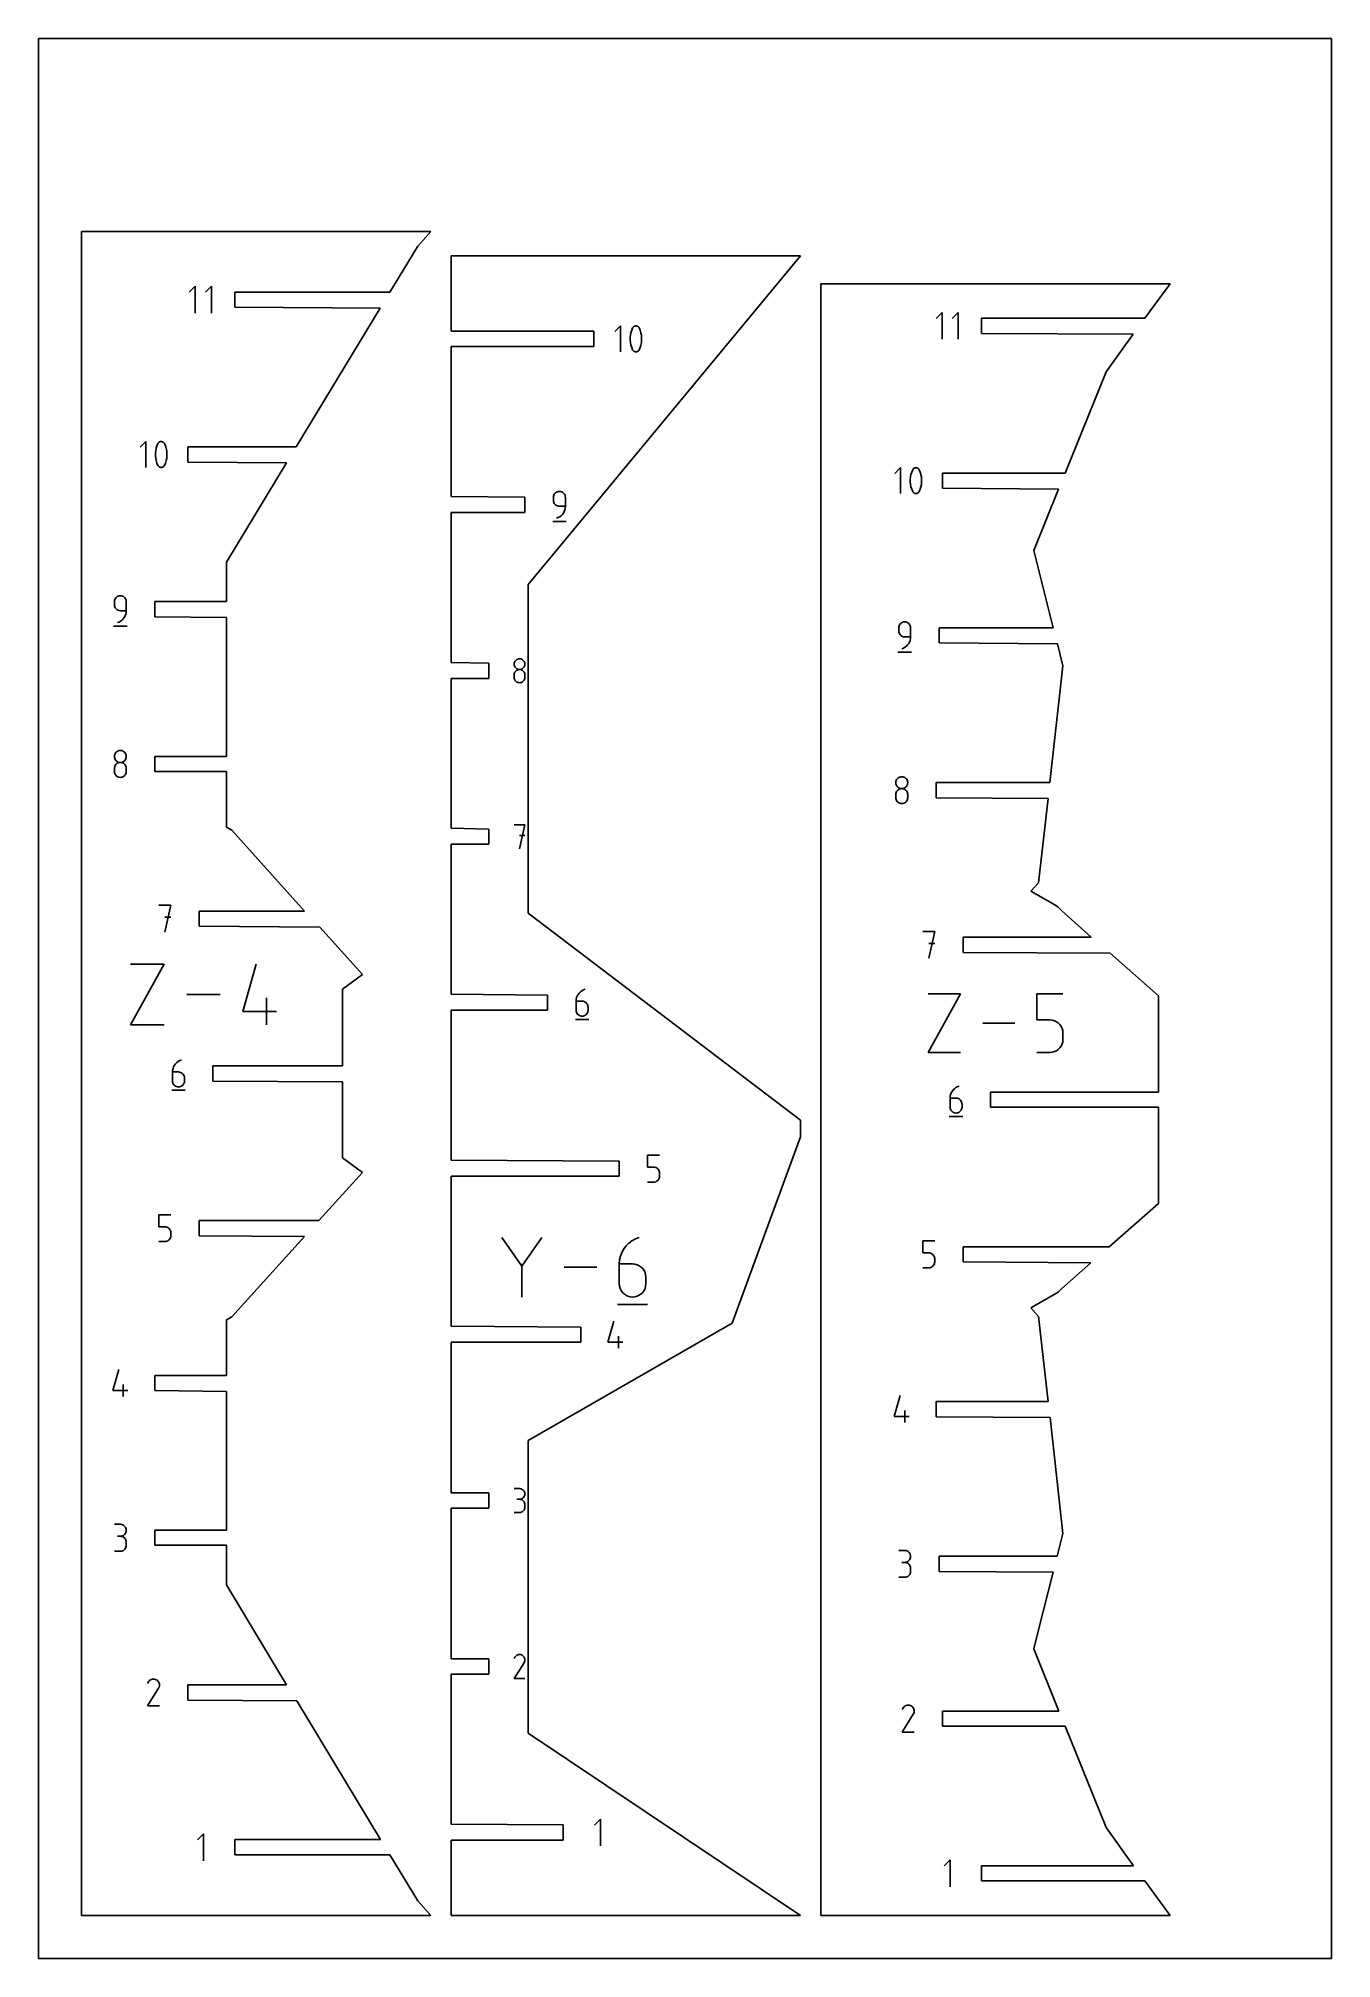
# Model space of a CAD drawing. Extents: x 0 to 200, y 0 to 297.
import ezdxf

# ---------------------------------------------------------------- set-up
doc = ezdxf.new("R2010")
doc.units = 0

msp = doc.modelspace()

# ---------------------------------------------------------------- linework, layer by layer
at = {"layer": 'annotation', "color": 1}
for p, q in [((24.265722, 258.601789), (23.3409, 257.676706)), ((24.265722, 254.441789), (24.265722, 258.601789)), ((26.750543, 258.601789), (25.825722, 257.676706)), ((26.750543, 254.441789), (26.750543, 258.601789)), ((90.02143, 252.467787), (89.131729, 251.577835)), ((90.02143, 248.465763), (90.02143, 252.467787)), ((92.180342, 252.4155), (92.096909, 252.369814)), ((92.270101, 252.446362), (92.180342, 252.4155)), ((92.364056, 252.461689), (92.270101, 252.446362)), ((92.460075, 252.460775), (92.364056, 252.461689)), ((92.556025, 252.44291), (92.460075, 252.460775)), ((92.649776, 252.407386), (92.556025, 252.44291)), ((92.685665, 252.388526), (92.649776, 252.407386)), ((92.649776, 252.407386), (92.649776, 252.407386)), ((92.720104, 252.366864), (92.685665, 252.388526)), ((139.764878, 254.55954), (138.840057, 253.634458)), ((139.764878, 250.39954), (139.764878, 254.55954)), ((142.249699, 254.55954), (141.324878, 253.634458)), ((142.249699, 250.39954), (142.249699, 254.55954)), ((91.560718, 251.040184), (91.522366, 250.656918)), ((91.522366, 250.656918), (91.522366, 250.272068)), ((91.522366, 250.272068), (91.560718, 249.888597)), ((91.637423, 251.418909), (91.560718, 251.040184)), ((91.560718, 249.888597), (91.637423, 249.509464)), ((91.75248, 251.790131), (91.637423, 251.418909)), ((91.637423, 249.509464), (91.75248, 249.137628)), ((91.90589, 252.150891), (91.75248, 251.790131)), ((91.957552, 252.236801), (91.90589, 252.150891)), ((91.90589, 252.150891), (91.90589, 252.150891)), ((92.021935, 252.310012), (91.957552, 252.236801)), ((92.096909, 252.369814), (92.021935, 252.310012)), ((92.752926, 252.34257), (92.720104, 252.366864)), ((92.783963, 252.315815), (92.752926, 252.34257)), ((92.813048, 252.286772), (92.783963, 252.315815)), ((92.840014, 252.255612), (92.813048, 252.286772)), ((92.864693, 252.222506), (92.840014, 252.255612)), ((92.886918, 252.187625), (92.864693, 252.222506)), ((92.906522, 252.151142), (92.886918, 252.187625)), ((93.060675, 251.789639), (92.906522, 252.151142)), ((92.906522, 252.151142), (92.906522, 252.151142)), ((93.17629, 251.417859), (93.060675, 251.789639)), ((93.060675, 249.137135), (93.17629, 249.508413)), ((93.253367, 251.038762), (93.17629, 251.417859)), ((93.17629, 249.508413), (93.253367, 249.887175)), ((93.291905, 250.65531), (93.253367, 251.038762)), ((93.253367, 249.887175), (93.291905, 250.27046)), ((93.291905, 250.27046), (93.291905, 250.65531)), ((91.75248, 249.137628), (91.90589, 248.77605)), ((91.90589, 248.77605), (91.90589, 248.77605)), ((91.90589, 248.77605), (91.925423, 248.739639)), ((91.925423, 248.739639), (91.947484, 248.704933)), ((91.947484, 248.704933), (91.97198, 248.672036)), ((91.97198, 248.672036), (91.998819, 248.641053)), ((91.998819, 248.641053), (92.027907, 248.612091)), ((92.027907, 248.612091), (92.059151, 248.585254)), ((92.059151, 248.585254), (92.09246, 248.560649)), ((92.09246, 248.560649), (92.127738, 248.538379)), ((92.127738, 248.538379), (92.164895, 248.518551)), ((92.164895, 248.518551), (92.164895, 248.518551)), ((92.164895, 248.518551), (92.257907, 248.483781)), ((92.257907, 248.483781), (92.353299, 248.466506)), ((92.353299, 248.466506), (92.448913, 248.466023)), ((92.448913, 248.466023), (92.542595, 248.481628)), ((92.542595, 248.481628), (92.632186, 248.512614)), ((92.632186, 248.512614), (92.715531, 248.558279)), ((92.715531, 248.558279), (92.790473, 248.617919)), ((92.790473, 248.617919), (92.854855, 248.690827)), ((92.854855, 248.690827), (92.906522, 248.776301)), ((92.906522, 248.776301), (93.060675, 249.137135)), ((92.906522, 248.776301), (92.906522, 248.776301)), ((16.60564, 234.592748), (15.715939, 233.702796)), ((16.60564, 230.590724), (16.60564, 234.592748)), ((18.948267, 234.58665), (18.854312, 234.571323)), ((19.044285, 234.585736), (18.948267, 234.58665)), ((19.140235, 234.567871), (19.044285, 234.585736)), ((18.144928, 233.165145), (18.106576, 232.781879)), ((18.106576, 232.781879), (18.106576, 232.397029)), ((18.106576, 232.397029), (18.144928, 232.013558)), ((18.221633, 233.54387), (18.144928, 233.165145)), ((18.144928, 232.013558), (18.221633, 231.634425)), ((18.336691, 233.915092), (18.221633, 233.54387)), ((18.221633, 231.634425), (18.336691, 231.262589)), ((18.4901, 234.275852), (18.336691, 233.915092)), ((18.541762, 234.361762), (18.4901, 234.275852)), ((18.4901, 234.275852), (18.4901, 234.275852)), ((18.606145, 234.434973), (18.541762, 234.361762)), ((18.681119, 234.494775), (18.606145, 234.434973)), ((18.764552, 234.540461), (18.681119, 234.494775)), ((18.854312, 234.571323), (18.764552, 234.540461)), ((19.233986, 234.532347), (19.140235, 234.567871)), ((19.269875, 234.513487), (19.233986, 234.532347)), ((19.233986, 234.532347), (19.233986, 234.532347)), ((19.304314, 234.491825), (19.269875, 234.513487)), ((19.337136, 234.467531), (19.304314, 234.491825)), ((19.368173, 234.440776), (19.337136, 234.467531)), ((19.397258, 234.411733), (19.368173, 234.440776)), ((19.424224, 234.380573), (19.397258, 234.411733)), ((19.448903, 234.347467), (19.424224, 234.380573)), ((19.471128, 234.312586), (19.448903, 234.347467)), ((19.490732, 234.276103), (19.471128, 234.312586)), ((19.644885, 233.9146), (19.490732, 234.276103)), ((19.490732, 234.276103), (19.490732, 234.276103)), ((19.760501, 233.54282), (19.644885, 233.9146)), ((19.644885, 231.262096), (19.760501, 231.633374)), ((19.837577, 233.163723), (19.760501, 233.54282)), ((19.760501, 231.633374), (19.837577, 232.012136)), ((19.876116, 232.780271), (19.837577, 233.163723)), ((19.837577, 232.012136), (19.876116, 232.395421)), ((19.876116, 232.395421), (19.876116, 232.780271)), ((18.336691, 231.262589), (18.4901, 230.901011)), ((18.4901, 230.901011), (18.4901, 230.901011)), ((18.4901, 230.901011), (18.509633, 230.8646)), ((18.509633, 230.8646), (18.531694, 230.829894)), ((18.531694, 230.829894), (18.55619, 230.796996)), ((18.55619, 230.796996), (18.583029, 230.766014)), ((18.583029, 230.766014), (18.612117, 230.737052)), ((18.612117, 230.737052), (18.643362, 230.710215)), ((18.643362, 230.710215), (18.67667, 230.68561)), ((18.67667, 230.68561), (18.711949, 230.66334)), ((18.711949, 230.66334), (18.749105, 230.643512)), ((18.749105, 230.643512), (18.749105, 230.643512)), ((18.749105, 230.643512), (18.842117, 230.608742)), ((18.842117, 230.608742), (18.937509, 230.591467)), ((18.937509, 230.591467), (19.033123, 230.590984)), ((19.033123, 230.590984), (19.126805, 230.606588)), ((19.126805, 230.606588), (19.216396, 230.637575)), ((19.216396, 230.637575), (19.299741, 230.68324)), ((19.299741, 230.68324), (19.374683, 230.742879)), ((19.374683, 230.742879), (19.439065, 230.815788)), ((19.439065, 230.815788), (19.490732, 230.901262)), ((19.490732, 230.901262), (19.644885, 231.262096)), ((19.490732, 230.901262), (19.490732, 230.901262)), ((133.329785, 230.550499), (132.440084, 229.660547)), ((133.329785, 226.548475), (133.329785, 230.550499)), ((134.869073, 229.122897), (134.830721, 228.73963)), ((134.830721, 228.73963), (134.830721, 228.354781)), ((134.945778, 229.501621), (134.869073, 229.122897)), ((135.060835, 229.872843), (134.945778, 229.501621)), ((135.214245, 230.233603), (135.060835, 229.872843)), ((135.265907, 230.319513), (135.214245, 230.233603)), ((135.214245, 230.233603), (135.214245, 230.233603)), ((135.33029, 230.392724), (135.265907, 230.319513)), ((135.405264, 230.452526), (135.33029, 230.392724)), ((135.488697, 230.498213), (135.405264, 230.452526)), ((135.578456, 230.529074), (135.488697, 230.498213)), ((135.672411, 230.544401), (135.578456, 230.529074)), ((135.76843, 230.543487), (135.672411, 230.544401)), ((135.86438, 230.525622), (135.76843, 230.543487)), ((135.958131, 230.490098), (135.86438, 230.525622)), ((135.99402, 230.471239), (135.958131, 230.490098)), ((135.958131, 230.490098), (135.958131, 230.490098)), ((136.028459, 230.449576), (135.99402, 230.471239)), ((136.061281, 230.425282), (136.028459, 230.449576)), ((136.092318, 230.398528), (136.061281, 230.425282)), ((136.121403, 230.369484), (136.092318, 230.398528)), ((136.148369, 230.338324), (136.121403, 230.369484)), ((136.173048, 230.305218), (136.148369, 230.338324)), ((136.195273, 230.270338), (136.173048, 230.305218)), ((136.214877, 230.233854), (136.195273, 230.270338)), ((136.36903, 229.872351), (136.214877, 230.233854)), ((136.214877, 230.233854), (136.214877, 230.233854)), ((136.484645, 229.500571), (136.36903, 229.872351)), ((136.561722, 229.121474), (136.484645, 229.500571)), ((136.600261, 228.738022), (136.561722, 229.121474)), ((136.600261, 228.353173), (136.600261, 228.738022)), ((79.669416, 226.124798), (79.654501, 225.958609)), ((79.654501, 225.958609), (79.654501, 225.496068)), ((79.712405, 226.281253), (79.669416, 226.124798)), ((79.780835, 226.425354), (79.712405, 226.281253)), ((79.872075, 226.554478), (79.780835, 226.425354)), ((79.983492, 226.666003), (79.872075, 226.554478)), ((80.112453, 226.757309), (79.983492, 226.666003)), ((80.256326, 226.825774), (80.112453, 226.757309)), ((80.412479, 226.868775), (80.256326, 226.825774)), ((80.578279, 226.883692), (80.412479, 226.868775)), ((80.744423, 226.868775), (80.578279, 226.883692)), ((80.578279, 226.883692), (80.578279, 226.883692)), ((80.900758, 226.825774), (80.744423, 226.868775)), ((81.044685, 226.757309), (80.900758, 226.825774)), ((81.173603, 226.666003), (81.044685, 226.757309)), ((81.284913, 226.554478), (81.173603, 226.666003)), ((81.376013, 226.425354), (81.284913, 226.554478)), ((81.444304, 226.281253), (81.376013, 226.425354)), ((81.487185, 226.124798), (81.444304, 226.281253)), ((81.502057, 225.958609), (81.487185, 226.124798)), ((81.502057, 224.571247), (81.502057, 225.958609)), ((81.502057, 225.958609), (81.502057, 225.958609)), ((134.830721, 228.354781), (134.869073, 227.971309)), ((134.869073, 227.971309), (134.945778, 227.592176)), ((134.945778, 227.592176), (135.060835, 227.22034)), ((135.060835, 227.22034), (135.214245, 226.858762)), ((135.214245, 226.858762), (135.214245, 226.858762)), ((135.214245, 226.858762), (135.233778, 226.822351)), ((135.233778, 226.822351), (135.255839, 226.787645)), ((135.255839, 226.787645), (135.280335, 226.754748)), ((135.280335, 226.754748), (135.307174, 226.723765)), ((135.307174, 226.723765), (135.336262, 226.694803)), ((135.336262, 226.694803), (135.367507, 226.667967)), ((135.367507, 226.667967), (135.400815, 226.643361)), ((135.400815, 226.643361), (135.436094, 226.621091)), ((135.436094, 226.621091), (135.47325, 226.601263)), ((135.47325, 226.601263), (135.47325, 226.601263)), ((135.47325, 226.601263), (135.566262, 226.566493)), ((135.566262, 226.566493), (135.661654, 226.549219)), ((135.661654, 226.549219), (135.757268, 226.548736)), ((135.757268, 226.548736), (135.85095, 226.56434)), ((135.85095, 226.56434), (135.940541, 226.595326)), ((135.940541, 226.595326), (136.023886, 226.640992)), ((136.023886, 226.640992), (136.098828, 226.700631)), ((136.098828, 226.700631), (136.16321, 226.773539)), ((136.16321, 226.773539), (136.214877, 226.859013)), ((136.214877, 226.859013), (136.36903, 227.219847)), ((136.214877, 226.859013), (136.214877, 226.859013)), ((136.36903, 227.219847), (136.484645, 227.591125)), ((136.484645, 227.591125), (136.561722, 227.969887)), ((136.561722, 227.969887), (136.600261, 228.353173)), ((79.654501, 225.496068), (79.654501, 225.496068)), ((79.654501, 225.496068), (79.669416, 225.329889)), ((79.669416, 225.329889), (79.712405, 225.173458)), ((79.712405, 225.173458), (79.780835, 225.029392)), ((79.780835, 225.029392), (79.872075, 224.900309)), ((79.872075, 224.900309), (79.983492, 224.788826)), ((79.983492, 224.788826), (80.112453, 224.697562)), ((80.112453, 224.697562), (80.256326, 224.629132)), ((80.115999, 222.723692), (80.380172, 222.822135)), ((80.115999, 222.723692), (80.115999, 222.723692)), ((80.256326, 224.629132), (80.412479, 224.586154)), ((80.380172, 222.822135), (80.62265, 222.9552)), ((80.412479, 224.586154), (80.578279, 224.571247)), ((80.578279, 224.571247), (81.502057, 224.571247)), ((80.62265, 222.9552), (80.840928, 223.119496)), ((80.840928, 223.119496), (81.032499, 223.311631)), ((81.032499, 223.311631), (81.194858, 223.528216)), ((81.194858, 223.528216), (81.325499, 223.765861)), ((81.325499, 223.765861), (81.421916, 224.021174)), ((81.421916, 224.021174), (81.481604, 224.290767)), ((81.481604, 224.290767), (81.502057, 224.571247)), ((79.539062, 222.203692), (81.619062, 222.203692)), ((11.762858, 209.98279), (11.747943, 209.816601)), ((11.747943, 209.816601), (11.747943, 209.35406)), ((11.747943, 209.35406), (11.747943, 209.35406)), ((11.747943, 209.35406), (11.762858, 209.187881)), ((11.805847, 210.139245), (11.762858, 209.98279)), ((11.762858, 209.187881), (11.805847, 209.03145)), ((11.874277, 210.283346), (11.805847, 210.139245)), ((11.805847, 209.03145), (11.874277, 208.887384)), ((11.965517, 210.41247), (11.874277, 210.283346)), ((11.874277, 208.887384), (11.965517, 208.758301)), ((12.076934, 210.523995), (11.965517, 210.41247)), ((11.965517, 208.758301), (12.076934, 208.646818)), ((12.205895, 210.615301), (12.076934, 210.523995)), ((12.076934, 208.646818), (12.205895, 208.555553)), ((12.349768, 210.683766), (12.205895, 210.615301)), ((12.205895, 208.555553), (12.349768, 208.487124)), ((12.505921, 210.726767), (12.349768, 210.683766)), ((12.349768, 208.487124), (12.505921, 208.444146)), ((12.671721, 210.741684), (12.505921, 210.726767)), ((12.505921, 208.444146), (12.671721, 208.429239)), ((12.837865, 210.726767), (12.671721, 210.741684)), ((12.671721, 210.741684), (12.671721, 210.741684)), ((12.671721, 208.429239), (13.595499, 208.429239)), ((12.9942, 210.683766), (12.837865, 210.726767)), ((13.138127, 210.615301), (12.9942, 210.683766)), ((13.267045, 210.523995), (13.138127, 210.615301)), ((13.378355, 210.41247), (13.267045, 210.523995)), ((13.469455, 210.283346), (13.378355, 210.41247)), ((13.418941, 207.623853), (13.515358, 207.879166)), ((13.537746, 210.139245), (13.469455, 210.283346)), ((13.515358, 207.879166), (13.575046, 208.148759)), ((13.580627, 209.98279), (13.537746, 210.139245)), ((13.575046, 208.148759), (13.595499, 208.429239)), ((13.595499, 209.816601), (13.580627, 209.98279)), ((13.595499, 208.429239), (13.595499, 209.816601)), ((13.595499, 209.816601), (13.595499, 209.816601)), ((11.632504, 206.061684), (13.712504, 206.061684)), ((12.209441, 206.581684), (12.473614, 206.680127)), ((12.209441, 206.581684), (12.209441, 206.581684)), ((12.473614, 206.680127), (12.716092, 206.813192)), ((12.716092, 206.813192), (12.93437, 206.977488)), ((12.93437, 206.977488), (13.125941, 207.169623)), ((13.125941, 207.169623), (13.2883, 207.386208)), ((13.2883, 207.386208), (13.418941, 207.623853)), ((133.066696, 205.940541), (133.051782, 205.774353)), ((133.051782, 205.774353), (133.051782, 205.311811)), ((133.051782, 205.311811), (133.051782, 205.311811)), ((133.051782, 205.311811), (133.066696, 205.145632)), ((133.109685, 206.096996), (133.066696, 205.940541)), ((133.066696, 205.145632), (133.109685, 204.989201)), ((133.178116, 206.241097), (133.109685, 206.096996)), ((133.109685, 204.989201), (133.178116, 204.845135)), ((133.269355, 206.370221), (133.178116, 206.241097)), ((133.380772, 206.481747), (133.269355, 206.370221)), ((133.509733, 206.573053), (133.380772, 206.481747)), ((133.653607, 206.641517), (133.509733, 206.573053)), ((133.809759, 206.684518), (133.653607, 206.641517)), ((133.97556, 206.699435), (133.809759, 206.684518)), ((134.141703, 206.684518), (133.97556, 206.699435)), ((133.97556, 206.699435), (133.97556, 206.699435)), ((134.298039, 206.641517), (134.141703, 206.684518)), ((134.441966, 206.573053), (134.298039, 206.641517)), ((134.570884, 206.481747), (134.441966, 206.573053)), ((134.682193, 206.370221), (134.570884, 206.481747)), ((134.773293, 206.241097), (134.682193, 206.370221)), ((134.841584, 206.096996), (134.773293, 206.241097)), ((134.884466, 205.940541), (134.841584, 206.096996)), ((134.899337, 205.774353), (134.884466, 205.940541)), ((134.899337, 204.38699), (134.899337, 205.774353)), ((134.899337, 205.774353), (134.899337, 205.774353)), ((132.936342, 202.019435), (135.016342, 202.019435)), ((133.178116, 204.845135), (133.269355, 204.716052)), ((133.269355, 204.716052), (133.380772, 204.604569)), ((133.380772, 204.604569), (133.509733, 204.513305)), ((133.509733, 204.513305), (133.653607, 204.444875)), ((133.513279, 202.539435), (133.777453, 202.637879)), ((133.513279, 202.539435), (133.513279, 202.539435)), ((133.653607, 204.444875), (133.809759, 204.401898)), ((133.777453, 202.637879), (134.019931, 202.770943)), ((133.809759, 204.401898), (133.97556, 204.38699)), ((133.97556, 204.38699), (134.899337, 204.38699)), ((134.019931, 202.770943), (134.238208, 202.935239)), ((134.238208, 202.935239), (134.429779, 203.127374)), ((134.429779, 203.127374), (134.592138, 203.343959)), ((134.592138, 203.343959), (134.722779, 203.581604)), ((134.722779, 203.581604), (134.819197, 203.836917)), ((134.819197, 203.836917), (134.878885, 204.10651)), ((134.878885, 204.10651), (134.899337, 204.38699)), ((73.602201, 200.313795), (73.588931, 200.166541)), ((73.588931, 200.166541), (73.588931, 200.166541)), ((73.588931, 200.166541), (73.602209, 200.018596)), ((73.640452, 200.452538), (73.602201, 200.313795)), ((73.602209, 200.018596), (73.640478, 199.879315)), ((73.701345, 200.580415), (73.640452, 200.452538)), ((73.640478, 199.879315), (73.701397, 199.751033)), ((73.782545, 200.695075), (73.701345, 200.580415)), ((73.782545, 199.049972), (73.701345, 198.935052)), ((73.701397, 199.751033), (73.782621, 199.636083)), ((73.881712, 200.794164), (73.782545, 200.695075)), ((73.881712, 199.149236), (73.782545, 199.049972)), ((73.782621, 199.636083), (73.881807, 199.5368)), ((73.996509, 200.87533), (73.881712, 200.794164)), ((73.996509, 199.230508), (73.881712, 199.149236)), ((73.881807, 199.5368), (73.996612, 199.455517)), ((74.124599, 200.936218), (73.996509, 200.87533)), ((74.124599, 199.29145), (73.996509, 199.230508)), ((73.996612, 199.455517), (74.124692, 199.394568)), ((74.263643, 200.974477), (74.124599, 200.936218)), ((74.263643, 199.329729), (74.124599, 199.29145)), ((74.124692, 199.394568), (74.263704, 199.356287)), ((74.411304, 200.987752), (74.263643, 200.974477)), ((74.411304, 199.343008), (74.263643, 199.329729)), ((74.263704, 199.356287), (74.411304, 199.343008)), ((74.558965, 200.974477), (74.411304, 200.987752)), ((74.411304, 200.987752), (74.411304, 200.987752)), ((74.411304, 199.343008), (74.558903, 199.356287)), ((74.558965, 199.329737), (74.411304, 199.343008)), ((74.411304, 199.343008), (74.411304, 199.343008)), ((74.411304, 199.343008), (74.411304, 199.343008)), ((74.558903, 199.356287), (74.697915, 199.394568)), ((74.698009, 200.936218), (74.558965, 200.974477)), ((74.698009, 199.291477), (74.558965, 199.329737)), ((74.697915, 199.394568), (74.825995, 199.455517)), ((74.826098, 200.87533), (74.698009, 200.936218)), ((74.826098, 199.230559), (74.698009, 199.291477)), ((74.825995, 199.455517), (74.9408, 199.5368)), ((74.940895, 200.794164), (74.826098, 200.87533)), ((74.940895, 199.149313), (74.826098, 199.230559)), ((74.9408, 199.5368), (75.039986, 199.636083)), ((75.040062, 200.695075), (74.940895, 200.794164)), ((75.040062, 199.050068), (74.940895, 199.149313)), ((75.039986, 199.636083), (75.12121, 199.751033)), ((75.121262, 200.580415), (75.040062, 200.695075)), ((75.121262, 198.935155), (75.040062, 199.050068)), ((75.12121, 199.751033), (75.182129, 199.879315)), ((75.182156, 200.452538), (75.121262, 200.580415)), ((75.182129, 199.879315), (75.220399, 200.018596)), ((75.220406, 200.313795), (75.182156, 200.452538)), ((75.220399, 200.018596), (75.233676, 200.166541)), ((75.233676, 200.166541), (75.220406, 200.313795)), ((75.233676, 200.166541), (75.233676, 200.166541)), ((73.602201, 198.667583), (73.588931, 198.519707)), ((73.588931, 198.519707), (73.588931, 198.11003)), ((73.588931, 198.11003), (73.588931, 198.11003)), ((73.588931, 198.11003), (73.602209, 197.962164)), ((73.640452, 198.80681), (73.602201, 198.667583)), ((73.602209, 197.962164), (73.640478, 197.823097)), ((73.701345, 198.935052), (73.640452, 198.80681)), ((73.640478, 197.823097), (73.701397, 197.695124)), ((73.701397, 197.695124), (73.782621, 197.58054)), ((73.782621, 197.58054), (73.881807, 197.481642)), ((73.881807, 197.481642), (73.996612, 197.400726)), ((73.996612, 197.400726), (74.124692, 197.340086)), ((74.124692, 197.340086), (74.263704, 197.302018)), ((74.263704, 197.302018), (74.411304, 197.288819)), ((74.411304, 197.288819), (74.558903, 197.302018)), ((74.411304, 197.288819), (74.411304, 197.288819)), ((74.558903, 197.302018), (74.697915, 197.340086)), ((74.697915, 197.340086), (74.825995, 197.400726)), ((74.825995, 197.400726), (74.9408, 197.481642)), ((74.9408, 197.481642), (75.039986, 197.58054)), ((75.039986, 197.58054), (75.12121, 197.695124)), ((75.12121, 197.695124), (75.182129, 197.823097)), ((75.182156, 198.806903), (75.121262, 198.935155)), ((75.182129, 197.823097), (75.220399, 197.962164)), ((75.220406, 198.667644), (75.182156, 198.806903)), ((75.220399, 197.962164), (75.233676, 198.11003)), ((75.233676, 198.519707), (75.220406, 198.667644)), ((75.233676, 198.11003), (75.233676, 198.519707)), ((75.233676, 198.519707), (75.233676, 198.519707)), ((11.763108, 186.049482), (11.748202, 185.88407)), ((11.748202, 185.88407), (11.748202, 185.88407)), ((11.748202, 185.88407), (11.763117, 185.717882)), ((11.763108, 184.200278), (11.748202, 184.034167)), ((11.806075, 186.205333), (11.763108, 186.049482)), ((11.806075, 184.356673), (11.763108, 184.200278)), ((11.763117, 185.717882), (11.806105, 185.561427)), ((11.874478, 186.348979), (11.806075, 186.205333)), ((11.874478, 184.500728), (11.806075, 184.356673)), ((11.806105, 185.561427), (11.874536, 185.417326)), ((11.96569, 186.477777), (11.874478, 186.348979)), ((11.96569, 184.629819), (11.874478, 184.500728)), ((11.874536, 185.417326), (11.965776, 185.288202)), ((12.077085, 186.589085), (11.96569, 186.477777)), ((12.077085, 184.741323), (11.96569, 184.629819)), ((11.965776, 185.288202), (12.077192, 185.176676)), ((12.206038, 186.680258), (12.077085, 186.589085)), ((12.206038, 184.832616), (12.077085, 184.741323)), ((12.077192, 185.176676), (12.206154, 185.08537)), ((12.349922, 186.748655), (12.206038, 186.680258)), ((12.349922, 184.901074), (12.206038, 184.832616)), ((12.206154, 185.08537), (12.350027, 185.016906)), ((12.506111, 186.791631), (12.349922, 186.748655)), ((12.506111, 184.944072), (12.349922, 184.901074)), ((12.350027, 185.016906), (12.50618, 184.973905)), ((12.67198, 186.806544), (12.506111, 186.791631)), ((12.67198, 184.958988), (12.506111, 184.944072)), ((12.50618, 184.973905), (12.67198, 184.958988)), ((12.837849, 186.791631), (12.67198, 186.806544)), ((12.67198, 186.806544), (12.67198, 186.806544)), ((12.67198, 184.958988), (12.83778, 184.973905)), ((12.837849, 184.944081), (12.67198, 184.958988)), ((12.67198, 184.958988), (12.67198, 184.958988)), ((12.67198, 184.958988), (12.67198, 184.958988)), ((12.83778, 184.973905), (12.993933, 185.016906)), ((12.994038, 186.748655), (12.837849, 186.791631)), ((12.994038, 184.901104), (12.837849, 184.944081)), ((12.993933, 185.016906), (13.137806, 185.08537)), ((13.137922, 186.680258), (12.994038, 186.748655)), ((13.137922, 184.832674), (12.994038, 184.901104)), ((13.137806, 185.08537), (13.266767, 185.176676)), ((13.266875, 186.589085), (13.137922, 186.680258)), ((13.266875, 184.741409), (13.137922, 184.832674)), ((13.266767, 185.176676), (13.378184, 185.288202)), ((13.37827, 186.477777), (13.266875, 186.589085)), ((13.37827, 184.629926), (13.266875, 184.741409)), ((13.378184, 185.288202), (13.469424, 185.417326)), ((13.469482, 186.348979), (13.37827, 186.477777)), ((13.469482, 184.500844), (13.37827, 184.629926)), ((13.469424, 185.417326), (13.537854, 185.561427)), ((13.537884, 186.205333), (13.469482, 186.348979)), ((13.537884, 184.356778), (13.469482, 184.500844)), ((13.537854, 185.561427), (13.580843, 185.717882)), ((13.580852, 186.049482), (13.537884, 186.205333)), ((13.580852, 184.200347), (13.537884, 184.356778)), ((13.580843, 185.717882), (13.595758, 185.88407)), ((13.595758, 185.88407), (13.580852, 186.049482)), ((13.595758, 184.034167), (13.580852, 184.200347)), ((13.595758, 185.88407), (13.595758, 185.88407)), ((11.748202, 184.034167), (11.748202, 183.573974)), ((11.748202, 183.573974), (11.748202, 183.573974)), ((11.748202, 183.573974), (11.763117, 183.407875)), ((11.763117, 183.407875), (11.806105, 183.251659)), ((11.806105, 183.251659), (11.874536, 183.107906)), ((11.874536, 183.107906), (11.965776, 182.979194)), ((11.965776, 182.979194), (12.077192, 182.868101)), ((12.077192, 182.868101), (12.206154, 182.777206)), ((12.206154, 182.777206), (12.350027, 182.709089)), ((12.350027, 182.709089), (12.50618, 182.666327)), ((12.50618, 182.666327), (12.67198, 182.651501)), ((12.67198, 182.651501), (12.83778, 182.666327)), ((12.67198, 182.651501), (12.67198, 182.651501)), ((12.83778, 182.666327), (12.993933, 182.709089)), ((12.993933, 182.709089), (13.137806, 182.777206)), ((13.137806, 182.777206), (13.266767, 182.868101)), ((13.266767, 182.868101), (13.378184, 182.979194)), ((13.378184, 182.979194), (13.469424, 183.107906)), ((13.469424, 183.107906), (13.537854, 183.251659)), ((13.537854, 183.251659), (13.580843, 183.407875)), ((13.580843, 183.407875), (13.595758, 183.573974)), ((13.595758, 183.573974), (13.595758, 184.034167)), ((13.595758, 184.034167), (13.595758, 184.034167)), ((132.616861, 182.007233), (132.601955, 181.841822)), ((132.601955, 181.841822), (132.601955, 181.841822)), ((132.601955, 181.841822), (132.61687, 181.675633)), ((132.659829, 182.163084), (132.616861, 182.007233)), ((132.61687, 181.675633), (132.659859, 181.519178)), ((132.728231, 182.30673), (132.659829, 182.163084)), ((132.659859, 181.519178), (132.728289, 181.375077)), ((132.819443, 182.435528), (132.728231, 182.30673)), ((132.728289, 181.375077), (132.819529, 181.245953)), ((132.930838, 182.546836), (132.819443, 182.435528)), ((132.819529, 181.245953), (132.930946, 181.134428)), ((133.059791, 182.63801), (132.930838, 182.546836)), ((132.930946, 181.134428), (133.059907, 181.043122)), ((133.203675, 182.706406), (133.059791, 182.63801)), ((133.359864, 182.749382), (133.203675, 182.706406)), ((133.525733, 182.764295), (133.359864, 182.749382)), ((133.691602, 182.749382), (133.525733, 182.764295)), ((133.525733, 182.764295), (133.525733, 182.764295)), ((133.847791, 182.706406), (133.691602, 182.749382)), ((133.991675, 182.63801), (133.847791, 182.706406)), ((133.991559, 181.043122), (134.120521, 181.134428)), ((134.120628, 182.546836), (133.991675, 182.63801)), ((134.120521, 181.134428), (134.231937, 181.245953)), ((134.232023, 182.435528), (134.120628, 182.546836)), ((134.231937, 181.245953), (134.323177, 181.375077)), ((134.323235, 182.30673), (134.232023, 182.435528)), ((134.323177, 181.375077), (134.391608, 181.519178)), ((134.391638, 182.163084), (134.323235, 182.30673)), ((134.391608, 181.519178), (134.434596, 181.675633)), ((134.434605, 182.007233), (134.391638, 182.163084)), ((134.434596, 181.675633), (134.449511, 181.841822)), ((134.449511, 181.841822), (134.434605, 182.007233)), ((134.449511, 181.841822), (134.449511, 181.841822)), ((132.616861, 180.158029), (132.601955, 179.991918)), ((132.601955, 179.991918), (132.601955, 179.531725)), ((132.601955, 179.531725), (132.601955, 179.531725)), ((132.601955, 179.531725), (132.61687, 179.365626)), ((132.659829, 180.314424), (132.616861, 180.158029)), ((132.61687, 179.365626), (132.659859, 179.209411)), ((132.728231, 180.458479), (132.659829, 180.314424)), ((132.659859, 179.209411), (132.728289, 179.065657)), ((132.819443, 180.58757), (132.728231, 180.458479)), ((132.728289, 179.065657), (132.819529, 178.936945)), ((132.930838, 180.699074), (132.819443, 180.58757)), ((132.819529, 178.936945), (132.930946, 178.825852)), ((133.059791, 180.790367), (132.930838, 180.699074)), ((132.930946, 178.825852), (133.059907, 178.734957)), ((133.203675, 180.858825), (133.059791, 180.790367)), ((133.059907, 181.043122), (133.20378, 180.974657)), ((133.059907, 178.734957), (133.20378, 178.66684)), ((133.359864, 180.901823), (133.203675, 180.858825)), ((133.20378, 180.974657), (133.359933, 180.931656)), ((133.20378, 178.66684), (133.359933, 178.624079)), ((133.525733, 180.916739), (133.359864, 180.901823)), ((133.359933, 180.931656), (133.525733, 180.916739)), ((133.359933, 178.624079), (133.525733, 178.609252)), ((133.525733, 180.916739), (133.691533, 180.931656)), ((133.691602, 180.901832), (133.525733, 180.916739)), ((133.525733, 180.916739), (133.525733, 180.916739)), ((133.525733, 180.916739), (133.525733, 180.916739)), ((133.525733, 178.609252), (133.691533, 178.624079)), ((133.525733, 178.609252), (133.525733, 178.609252)), ((133.691533, 180.931656), (133.847686, 180.974657)), ((133.691533, 178.624079), (133.847686, 178.66684)), ((133.847791, 180.858855), (133.691602, 180.901832)), ((133.847686, 180.974657), (133.991559, 181.043122)), ((133.847686, 178.66684), (133.991559, 178.734957)), ((133.991675, 180.790425), (133.847791, 180.858855)), ((133.991559, 178.734957), (134.120521, 178.825852)), ((134.120628, 180.69916), (133.991675, 180.790425)), ((134.120521, 178.825852), (134.231937, 178.936945)), ((134.232023, 180.587678), (134.120628, 180.69916)), ((134.231937, 178.936945), (134.323177, 179.065657)), ((134.323235, 180.458595), (134.232023, 180.587678)), ((134.323177, 179.065657), (134.391608, 179.209411)), ((134.391638, 180.314529), (134.323235, 180.458595)), ((134.391608, 179.209411), (134.434596, 179.365626)), ((134.434605, 180.158098), (134.391638, 180.314529)), ((134.434596, 179.365626), (134.449511, 179.531725)), ((134.449511, 179.991918), (134.434605, 180.158098)), ((134.449511, 179.531725), (134.449511, 179.991918)), ((134.449511, 179.991918), (134.449511, 179.991918)), ((75.233338, 175.32877), (73.586883, 175.32877)), ((74.410226, 171.626279), (75.233338, 175.32877)), ((75.233338, 173.679994), (74.410226, 173.679994)), ((20.47521, 162.881579), (18.625306, 162.881579)), ((19.550388, 158.721579), (20.47521, 162.881579)), ((20.47521, 161.029066), (19.550388, 161.029066)), ((138.623999, 158.83933), (136.774096, 158.83933)), ((137.699178, 154.67933), (138.623999, 158.83933)), ((138.623999, 156.986817), (137.699178, 156.986817)), ((14.242897, 144.391545), (19.448704, 153.767171)), ((19.448704, 153.767171), (14.242897, 153.767171)), ((31.606856, 146.475867), (33.685886, 153.767171)), ((28.091878, 149.079358), (22.965446, 149.079358)), ((35.252214, 144.391545), (35.252214, 148.555485)), ((83.23996, 148.593273), (83.180257, 148.323112)), ((83.336418, 148.849064), (83.23996, 148.593273)), ((83.467138, 149.087134), (83.336418, 148.849064)), ((83.629628, 149.304134), (83.467138, 149.087134)), ((83.821395, 149.496714), (83.629628, 149.304134)), ((84.039945, 149.661525), (83.821395, 149.496714)), ((84.282786, 149.795217), (84.039945, 149.661525)), ((84.547425, 149.894441), (84.282786, 149.795217)), ((84.547425, 149.894441), (84.547425, 149.894441)), ((137.586715, 140.115849), (142.630906, 149.200405)), ((142.630906, 149.200405), (137.586715, 149.200405)), ((154.411603, 145.154912), (154.411603, 149.200405)), ((154.411603, 149.200405), (158.446272, 149.200405)), ((36.812662, 146.475867), (31.606856, 146.475867)), ((83.180257, 148.323112), (83.159802, 148.041929)), ((83.159802, 148.041929), (83.159802, 146.659262)), ((84.08358, 148.041929), (83.159802, 148.041929)), ((83.159802, 146.659262), (83.159802, 146.659262)), ((83.159802, 146.659262), (83.174717, 146.493083)), ((83.174717, 146.493083), (83.217705, 146.336652)), ((83.217705, 146.336652), (83.286136, 146.192586)), ((83.286136, 146.192586), (83.377376, 146.063503)), ((83.377376, 146.063503), (83.488792, 145.95202)), ((83.488792, 145.95202), (83.617753, 145.860756)), ((83.617753, 145.860756), (83.761627, 145.792326)), ((83.761627, 145.792326), (83.91778, 145.749348)), ((83.91778, 145.749348), (84.08358, 145.734441)), ((84.249723, 148.027102), (84.08358, 148.041929)), ((84.08358, 145.734441), (84.249723, 145.749348)), ((84.08358, 145.734441), (84.08358, 145.734441)), ((84.406059, 147.98434), (84.249723, 148.027102)), ((84.249723, 145.749348), (84.406059, 145.792326)), ((84.549986, 147.916223), (84.406059, 147.98434)), ((84.406059, 145.792326), (84.549986, 145.860756)), ((84.678904, 147.825329), (84.549986, 147.916223)), ((84.549986, 145.860756), (84.678904, 145.95202)), ((84.790213, 147.714236), (84.678904, 147.825329)), ((84.678904, 145.95202), (84.790213, 146.063503)), ((84.881314, 147.585523), (84.790213, 147.714236)), ((84.790213, 146.063503), (84.881314, 146.192586)), ((84.949604, 147.44177), (84.881314, 147.585523)), ((84.881314, 146.192586), (84.949604, 146.336652)), ((84.992486, 147.285554), (84.949604, 147.44177)), ((84.949604, 146.336652), (84.992486, 146.493083)), ((85.007357, 147.119455), (84.992486, 147.285554)), ((84.992486, 146.493083), (85.007357, 146.659262)), ((85.007357, 146.659262), (85.007357, 147.119455)), ((85.007357, 147.119455), (85.007357, 147.119455)), ((19.448704, 144.391545), (14.242897, 144.391545)), ((83.044101, 145.214441), (85.124101, 145.214441)), ((151.005749, 144.658127), (146.038469, 144.658127)), ((156.428937, 145.154912), (154.411603, 145.154912)), ((156.79116, 145.122533), (156.428937, 145.154912)), ((157.132244, 145.029151), (156.79116, 145.122533)), ((157.446456, 144.880398), (157.132244, 145.029151)), ((157.728061, 144.681903), (157.446456, 144.880398)), ((157.971325, 144.4393), (157.728061, 144.681903)), ((158.170512, 144.158219), (157.971325, 144.4393)), ((158.319889, 143.844293), (158.170512, 144.158219)), ((158.41372, 143.503151), (158.319889, 143.844293)), ((158.446272, 143.140426), (158.41372, 143.503151)), ((158.446272, 142.135462), (158.446272, 143.140426)), ((158.446272, 143.140426), (158.446272, 143.140426)), ((142.630906, 140.115849), (137.586715, 140.115849)), ((154.411603, 140.115849), (156.428937, 140.115849)), ((156.428937, 140.115849), (156.79101, 140.148404)), ((156.428937, 140.115849), (156.428937, 140.115849)), ((156.79101, 140.148404), (157.132014, 140.242257)), ((157.132014, 140.242257), (157.446203, 140.391693)), ((157.446203, 140.391693), (157.727827, 140.590996)), ((157.727827, 140.590996), (157.971137, 140.83445)), ((157.971137, 140.83445), (158.170386, 141.11634)), ((158.170386, 141.11634), (158.319823, 141.430949)), ((158.319823, 141.430949), (158.413702, 141.772562)), ((158.413702, 141.772562), (158.446272, 142.135462)), ((20.757785, 137.380197), (20.73733, 137.099014)), ((20.73733, 137.099014), (20.73733, 135.716347)), ((21.661108, 137.099014), (20.73733, 137.099014)), ((20.817488, 137.650358), (20.757785, 137.380197)), ((20.913946, 137.906149), (20.817488, 137.650358)), ((21.044666, 138.144219), (20.913946, 137.906149)), ((21.207156, 138.361219), (21.044666, 138.144219)), ((21.398923, 138.553799), (21.207156, 138.361219)), ((21.617473, 138.71861), (21.398923, 138.553799)), ((21.860314, 138.852302), (21.617473, 138.71861)), ((21.827251, 137.084187), (21.661108, 137.099014)), ((21.983587, 137.041425), (21.827251, 137.084187)), ((22.124953, 138.951526), (21.860314, 138.852302)), ((22.127514, 136.973308), (21.983587, 137.041425)), ((22.124953, 138.951526), (22.124953, 138.951526)), ((22.256432, 136.882414), (22.127514, 136.973308)), ((22.367741, 136.771321), (22.256432, 136.882414)), ((22.458842, 136.642608), (22.367741, 136.771321)), ((22.527132, 136.498855), (22.458842, 136.642608)), ((20.621629, 134.271526), (22.701629, 134.271526)), ((20.73733, 135.716347), (20.73733, 135.716347)), ((20.73733, 135.716347), (20.752245, 135.550168)), ((20.752245, 135.550168), (20.795233, 135.393737)), ((20.795233, 135.393737), (20.863664, 135.249671)), ((20.863664, 135.249671), (20.954904, 135.120588)), ((20.954904, 135.120588), (21.06632, 135.009105)), ((21.06632, 135.009105), (21.195281, 134.91784)), ((21.195281, 134.91784), (21.339155, 134.849411)), ((21.339155, 134.849411), (21.495308, 134.806433)), ((21.495308, 134.806433), (21.661108, 134.791526)), ((21.661108, 134.791526), (21.827251, 134.806433)), ((21.661108, 134.791526), (21.661108, 134.791526)), ((21.827251, 134.806433), (21.983587, 134.849411)), ((21.983587, 134.849411), (22.127514, 134.91784)), ((22.127514, 134.91784), (22.256432, 135.009105)), ((22.256432, 135.009105), (22.367741, 135.120588)), ((22.367741, 135.120588), (22.458842, 135.249671)), ((22.458842, 135.249671), (22.527132, 135.393737)), ((22.570014, 136.342639), (22.527132, 136.498855)), ((22.527132, 135.393737), (22.570014, 135.550168)), ((22.584885, 136.17654), (22.570014, 136.342639)), ((22.570014, 135.550168), (22.584885, 135.716347)), ((22.584885, 135.716347), (22.584885, 136.17654)), ((22.584885, 136.17654), (22.584885, 136.17654)), ((141.169404, 133.8639), (141.072946, 133.608109)), ((141.300124, 134.10197), (141.169404, 133.8639)), ((141.462614, 134.31897), (141.300124, 134.10197)), ((141.65438, 134.51155), (141.462614, 134.31897)), ((141.872931, 134.676361), (141.65438, 134.51155)), ((142.115772, 134.810053), (141.872931, 134.676361)), ((142.380411, 134.909277), (142.115772, 134.810053)), ((142.380411, 134.909277), (142.380411, 134.909277)), ((141.013243, 133.337948), (140.992788, 133.056765)), ((140.992788, 133.056765), (140.992788, 131.674098)), ((141.916565, 133.056765), (140.992788, 133.056765)), ((140.992788, 131.674098), (140.992788, 131.674098)), ((140.992788, 131.674098), (141.007702, 131.507919)), ((141.007702, 131.507919), (141.050691, 131.351488)), ((141.072946, 133.608109), (141.013243, 133.337948)), ((141.050691, 131.351488), (141.119121, 131.207422)), ((141.119121, 131.207422), (141.210361, 131.078339)), ((141.210361, 131.078339), (141.321778, 130.966856)), ((141.321778, 130.966856), (141.450739, 130.875592)), ((141.450739, 130.875592), (141.594612, 130.807162)), ((141.594612, 130.807162), (141.750765, 130.764185)), ((141.750765, 130.764185), (141.916565, 130.749277)), ((142.082709, 133.041938), (141.916565, 133.056765)), ((141.916565, 130.749277), (142.082709, 130.764185)), ((141.916565, 130.749277), (141.916565, 130.749277)), ((142.239044, 132.999177), (142.082709, 133.041938)), ((142.082709, 130.764185), (142.239044, 130.807162)), ((142.382971, 132.931059), (142.239044, 132.999177)), ((142.239044, 130.807162), (142.382971, 130.875592)), ((142.51189, 132.840165), (142.382971, 132.931059)), ((142.382971, 130.875592), (142.51189, 130.966856)), ((142.623199, 132.729072), (142.51189, 132.840165)), ((142.51189, 130.966856), (142.623199, 131.078339)), ((142.714299, 132.600359), (142.623199, 132.729072)), ((142.623199, 131.078339), (142.714299, 131.207422)), ((142.78259, 132.456606), (142.714299, 132.600359)), ((142.714299, 131.207422), (142.78259, 131.351488)), ((142.825471, 132.30039), (142.78259, 132.456606)), ((142.78259, 131.351488), (142.825471, 131.507919)), ((142.840343, 132.134292), (142.825471, 132.30039)), ((142.825471, 131.507919), (142.840343, 131.674098)), ((142.840343, 131.674098), (142.840343, 132.134292)), ((142.840343, 132.134292), (142.840343, 132.134292)), ((140.877087, 130.229277), (142.957087, 130.229277)), ((94.217731, 122.378845), (94.217731, 124.231358)), ((94.217731, 124.231358), (96.065286, 124.231358)), ((95.141509, 122.378845), (94.217731, 122.378845)), ((95.307377, 122.364018), (95.141509, 122.378845)), ((95.463567, 122.321257), (95.307377, 122.364018)), ((95.607451, 122.25314), (95.463567, 122.321257)), ((95.736403, 122.162245), (95.607451, 122.25314)), ((95.847799, 122.051152), (95.736403, 122.162245)), ((95.93901, 121.92244), (95.847799, 122.051152)), ((96.007413, 121.778686), (95.93901, 121.92244)), ((96.05038, 121.622471), (96.007413, 121.778686)), ((94.217731, 120.071358), (95.141509, 120.071358)), ((95.141509, 120.071358), (95.307309, 120.086265)), ((95.141509, 120.071358), (95.141509, 120.071358)), ((95.307309, 120.086265), (95.463461, 120.129242)), ((95.463461, 120.129242), (95.607335, 120.197672)), ((95.607335, 120.197672), (95.736296, 120.288937)), ((95.736296, 120.288937), (95.847713, 120.400419)), ((95.847713, 120.400419), (95.938952, 120.529502)), ((95.938952, 120.529502), (96.007383, 120.673568)), ((96.007383, 120.673568), (96.050372, 120.829999)), ((96.050372, 120.829999), (96.065286, 120.996179)), ((96.065286, 121.456372), (96.05038, 121.622471)), ((96.065286, 120.996179), (96.065286, 121.456372)), ((96.065286, 121.456372), (96.065286, 121.456372)), ((18.626598, 113.168961), (18.626598, 115.021473)), ((18.626598, 115.021473), (20.474154, 115.021473)), ((19.550376, 113.168961), (18.626598, 113.168961)), ((19.716245, 113.154134), (19.550376, 113.168961)), ((19.872434, 113.111373), (19.716245, 113.154134)), ((20.016318, 113.043256), (19.872434, 113.111373)), ((20.145271, 112.952361), (20.016318, 113.043256)), ((20.256666, 112.841268), (20.145271, 112.952361)), ((20.347878, 112.712556), (20.256666, 112.841268)), ((18.626598, 110.861473), (19.550376, 110.861473)), ((19.550376, 110.861473), (19.716176, 110.876381)), ((19.550376, 110.861473), (19.550376, 110.861473)), ((19.716176, 110.876381), (19.872329, 110.919358)), ((19.872329, 110.919358), (20.016202, 110.987788)), ((20.016202, 110.987788), (20.145164, 111.079053)), ((20.145164, 111.079053), (20.25658, 111.190535)), ((20.25658, 111.190535), (20.34782, 111.319618)), ((20.34782, 111.319618), (20.416251, 111.463684)), ((20.416281, 112.568802), (20.347878, 112.712556)), ((20.416251, 111.463684), (20.459239, 111.620115)), ((20.459248, 112.412587), (20.416281, 112.568802)), ((20.459239, 111.620115), (20.474154, 111.786295)), ((20.474154, 112.246488), (20.459248, 112.412587)), ((20.474154, 111.786295), (20.474154, 112.246488)), ((20.474154, 112.246488), (20.474154, 112.246488)), ((74.778235, 107.074213), (71.696233, 111.531209)), ((77.859658, 111.531209), (74.778235, 107.074213)), ((90.885261, 110.219808), (90.52436, 109.737837)), ((91.311187, 110.647542), (90.885261, 110.219808)), ((91.796601, 111.013598), (91.311187, 110.647542)), ((92.335967, 111.310537), (91.796601, 111.013598)), ((92.923748, 111.530919), (92.335967, 111.310537)), ((92.923748, 111.530919), (92.923748, 111.530919)), ((136.775363, 109.126712), (136.775363, 110.979225)), ((136.775363, 110.979225), (138.622918, 110.979225)), ((74.778235, 107.432881), (74.778235, 102.290996)), ((86.377753, 106.911102), (81.325679, 106.911102)), ((89.887178, 108.040894), (89.841746, 107.416368)), ((89.841746, 107.416368), (89.841746, 104.345375)), ((91.893517, 107.416368), (89.841746, 107.416368)), ((90.019782, 108.64094), (89.887178, 108.040894)), ((90.234022, 109.209068), (90.019782, 108.64094)), ((90.52436, 109.737837), (90.234022, 109.209068)), ((92.262533, 107.383436), (91.893517, 107.416368)), ((92.609764, 107.28846), (92.262533, 107.383436)), ((92.929435, 107.137167), (92.609764, 107.28846)), ((93.215771, 106.935284), (92.929435, 107.137167)), ((93.462996, 106.68854), (93.215771, 106.935284)), ((137.69914, 109.126712), (136.775363, 109.126712)), ((137.865009, 109.111886), (137.69914, 109.126712)), ((138.021198, 109.069124), (137.865009, 109.111886)), ((138.021093, 106.877109), (138.164966, 106.945539)), ((138.165082, 109.001007), (138.021198, 109.069124)), ((138.164966, 106.945539), (138.293928, 107.036804)), ((138.294035, 108.910112), (138.165082, 109.001007)), ((138.293928, 107.036804), (138.405344, 107.148287)), ((138.40543, 108.799019), (138.294035, 108.910112)), ((138.405344, 107.148287), (138.496584, 107.277369)), ((138.496642, 108.670307), (138.40543, 108.799019)), ((138.496584, 107.277369), (138.565015, 107.421435)), ((138.565045, 108.526553), (138.496642, 108.670307)), ((138.565015, 107.421435), (138.608003, 107.577866)), ((138.608012, 108.370338), (138.565045, 108.526553)), ((138.608003, 107.577866), (138.622918, 107.744046)), ((138.622918, 108.204239), (138.608012, 108.370338)), ((138.622918, 107.744046), (138.622918, 108.204239)), ((138.622918, 108.204239), (138.622918, 108.204239)), ((89.841746, 104.345375), (89.841746, 104.345375)), ((89.841746, 104.345375), (89.874872, 103.976279)), ((89.874872, 103.976279), (89.970353, 103.628835)), ((93.665336, 106.402661), (93.462996, 106.68854)), ((93.817015, 106.083375), (93.665336, 106.402661)), ((93.912257, 105.73641), (93.817015, 106.083375)), ((93.817015, 103.628835), (93.912257, 103.976279)), ((93.945288, 105.367494), (93.912257, 105.73641)), ((93.912257, 103.976279), (93.945288, 104.345375)), ((93.945288, 104.345375), (93.945288, 105.367494)), ((93.945288, 105.367494), (93.945288, 105.367494)), ((136.775363, 106.819225), (137.69914, 106.819225)), ((137.69914, 106.819225), (137.86494, 106.834132)), ((137.69914, 106.819225), (137.69914, 106.819225)), ((137.86494, 106.834132), (138.021093, 106.877109)), ((89.584767, 101.136332), (94.204584, 101.136332)), ((89.970353, 103.628835), (90.122341, 103.308855)), ((90.122341, 103.308855), (90.324991, 103.022154)), ((90.324991, 103.022154), (90.572455, 102.774544)), ((90.572455, 102.774544), (90.858886, 102.571839)), ((90.858886, 102.571839), (91.178438, 102.419852)), ((91.178438, 102.419852), (91.525264, 102.324396)), ((91.525264, 102.324396), (91.893517, 102.291286)), ((91.893517, 102.291286), (92.262533, 102.324396)), ((91.893517, 102.291286), (91.893517, 102.291286)), ((92.262533, 102.324396), (92.609764, 102.419852)), ((92.609764, 102.419852), (92.929435, 102.571839)), ((92.929435, 102.571839), (93.215771, 102.774544)), ((93.215771, 102.774544), (93.462996, 103.022154)), ((93.462996, 103.022154), (93.665336, 103.308855)), ((93.665336, 103.308855), (93.817015, 103.628835)), ((88.081246, 95.333095), (89.003719, 98.568274)), ((90.391081, 95.333095), (88.081246, 95.333095)), ((89.698705, 94.408274), (89.698705, 96.25583)), ((11.517061, 87.856242), (12.439535, 91.091421)), ((13.826897, 87.856242), (11.517061, 87.856242)), ((13.13452, 86.931421), (13.13452, 88.778976)), ((132.370803, 83.813993), (133.293276, 87.049172)), ((134.680638, 83.813993), (132.370803, 83.813993)), ((133.988262, 82.889172), (133.988262, 84.736728)), ((74.411302, 72.67258), (73.588923, 72.67258)), ((74.559208, 72.659304), (74.411302, 72.67258)), ((74.698383, 72.621046), (74.559208, 72.659304)), ((74.826512, 72.560157), (74.698383, 72.621046)), ((74.941279, 72.478991), (74.826512, 72.560157)), ((75.040371, 72.379901), (74.941279, 72.478991)), ((74.941279, 71.221617), (75.040371, 71.320901)), ((75.121471, 72.26524), (75.040371, 72.379901)), ((75.040371, 71.320901), (75.121471, 71.435852)), ((75.182266, 72.137362), (75.121471, 72.26524)), ((75.121471, 71.435852), (75.182266, 71.564135)), ((75.22044, 71.998619), (75.182266, 72.137362)), ((75.182266, 71.564135), (75.22044, 71.703417)), ((75.23368, 71.851363), (75.22044, 71.998619)), ((75.22044, 71.703417), (75.23368, 71.851363)), ((75.23368, 71.851363), (75.23368, 71.851363)), ((73.588923, 68.97362), (74.411302, 68.97362)), ((74.411302, 71.027824), (73.999532, 71.027824)), ((73.999532, 71.027824), (74.411302, 71.027824)), ((74.411302, 71.027824), (74.559208, 71.041103)), ((74.559208, 71.014548), (74.411302, 71.027824)), ((74.411302, 71.027824), (74.411302, 71.027824)), ((74.411302, 68.97362), (74.559208, 68.986889)), ((74.411302, 68.97362), (74.411302, 68.97362)), ((74.559208, 71.041103), (74.698383, 71.079384)), ((74.698383, 70.976289), (74.559208, 71.014548)), ((74.559208, 68.986889), (74.698383, 69.025128)), ((74.698383, 71.079384), (74.826512, 71.140334)), ((74.826512, 70.9154), (74.698383, 70.976289)), ((74.698383, 69.025128), (74.826512, 69.085992)), ((74.826512, 71.140334), (74.941279, 71.221617)), ((74.941279, 70.834235), (74.826512, 70.9154)), ((74.826512, 69.085992), (74.941279, 69.167133)), ((75.040371, 70.735145), (74.941279, 70.834235)), ((74.941279, 69.167133), (75.040371, 69.266204)), ((75.121471, 70.620484), (75.040371, 70.735145)), ((75.040371, 69.266204), (75.121471, 69.380857)), ((75.182266, 70.492606), (75.121471, 70.620484)), ((75.121471, 69.380857), (75.182266, 69.508745)), ((75.22044, 70.353862), (75.182266, 70.492606)), ((75.182266, 69.508745), (75.22044, 69.647521)), ((75.23368, 70.206607), (75.22044, 70.353862)), ((75.22044, 69.647521), (75.23368, 69.794837)), ((75.23368, 69.794837), (75.23368, 70.206607)), ((75.23368, 70.206607), (75.23368, 70.206607)), ((12.671982, 67.156542), (11.748204, 67.156542)), ((12.838126, 67.141629), (12.671982, 67.156542)), ((12.671982, 65.308987), (12.838126, 65.323903)), ((12.994461, 67.098653), (12.838126, 67.141629)), ((12.838126, 65.323903), (12.994461, 65.366904)), ((13.138388, 67.030257), (12.994461, 67.098653)), ((12.994461, 65.366904), (13.138388, 65.435369)), ((13.267306, 66.939083), (13.138388, 67.030257)), ((13.138388, 65.435369), (13.267306, 65.526675)), ((13.378616, 66.827776), (13.267306, 66.939083)), ((13.267306, 65.526675), (13.378616, 65.638201)), ((13.469716, 66.698977), (13.378616, 66.827776)), ((13.378616, 65.638201), (13.469716, 65.767325)), ((13.538007, 66.555331), (13.469716, 66.698977)), ((13.469716, 65.767325), (13.538007, 65.911425)), ((13.580888, 66.399481), (13.538007, 66.555331)), ((13.538007, 65.911425), (13.580888, 66.06788)), ((13.59576, 66.234069), (13.580888, 66.399481)), ((13.580888, 66.06788), (13.59576, 66.234069)), ((13.59576, 66.234069), (13.59576, 66.234069)), ((11.748204, 63.001499), (12.671982, 63.001499)), ((12.671982, 65.308987), (12.209441, 65.308987)), ((12.209441, 65.308987), (12.671982, 65.308987)), ((12.838126, 65.294074), (12.671982, 65.308987)), ((12.671982, 65.308987), (12.671982, 65.308987)), ((12.671982, 63.001499), (12.838126, 63.016403)), ((12.671982, 63.001499), (12.671982, 63.001499)), ((12.994461, 65.251098), (12.838126, 65.294074)), ((12.838126, 63.016403), (12.994461, 63.059358)), ((13.138388, 65.182701), (12.994461, 65.251098)), ((12.994461, 63.059358), (13.138388, 63.127726)), ((13.267306, 65.091528), (13.138388, 65.182701)), ((13.138388, 63.127726), (13.267306, 63.218872)), ((13.378616, 64.98022), (13.267306, 65.091528)), ((13.267306, 63.218872), (13.378616, 63.330158)), ((13.469716, 64.851422), (13.378616, 64.98022)), ((13.378616, 63.330158), (13.469716, 63.458948)), ((13.538007, 64.707776), (13.469716, 64.851422)), ((13.469716, 63.458948), (13.538007, 63.602605)), ((13.580888, 64.551925), (13.538007, 64.707776)), ((13.538007, 63.602605), (13.580888, 63.758492)), ((13.59576, 64.386513), (13.580888, 64.551925)), ((13.580888, 63.758492), (13.59576, 63.923972)), ((13.59576, 63.923972), (13.59576, 64.386513)), ((13.59576, 64.386513), (13.59576, 64.386513)), ((133.975818, 63.114293), (133.05204, 63.114293)), ((134.141962, 63.099381), (133.975818, 63.114293)), ((134.298297, 63.056404), (134.141962, 63.099381)), ((134.442224, 62.988008), (134.298297, 63.056404)), ((134.571142, 62.896834), (134.442224, 62.988008)), ((134.682452, 62.785527), (134.571142, 62.896834)), ((134.773552, 62.656728), (134.682452, 62.785527)), ((134.841843, 62.513082), (134.773552, 62.656728)), ((134.884724, 62.357232), (134.841843, 62.513082)), ((134.899596, 62.19182), (134.884724, 62.357232)), ((133.975818, 61.266738), (133.513277, 61.266738)), ((133.513277, 61.266738), (133.975818, 61.266738)), ((133.975818, 61.266738), (134.141962, 61.281654)), ((134.141962, 61.251825), (133.975818, 61.266738)), ((133.975818, 61.266738), (133.975818, 61.266738)), ((134.141962, 61.281654), (134.298297, 61.324655)), ((134.298297, 61.208849), (134.141962, 61.251825)), ((134.298297, 61.324655), (134.442224, 61.39312)), ((134.442224, 61.140452), (134.298297, 61.208849)), ((134.442224, 61.39312), (134.571142, 61.484426)), ((134.571142, 61.049279), (134.442224, 61.140452)), ((134.571142, 61.484426), (134.682452, 61.595952)), ((134.682452, 60.937971), (134.571142, 61.049279)), ((134.682452, 61.595952), (134.773552, 61.725076)), ((134.773552, 60.809173), (134.682452, 60.937971)), ((134.682452, 59.287909), (134.773552, 59.416699)), ((134.773552, 61.725076), (134.841843, 61.869176)), ((134.841843, 60.665527), (134.773552, 60.809173)), ((134.773552, 59.416699), (134.841843, 59.560356)), ((134.841843, 61.869176), (134.884724, 62.025632)), ((134.884724, 60.509676), (134.841843, 60.665527)), ((134.841843, 59.560356), (134.884724, 59.716243)), ((134.884724, 62.025632), (134.899596, 62.19182)), ((134.899596, 60.344264), (134.884724, 60.509676)), ((134.884724, 59.716243), (134.899596, 59.881723)), ((134.899596, 62.19182), (134.899596, 62.19182)), ((134.899596, 59.881723), (134.899596, 60.344264)), ((134.899596, 60.344264), (134.899596, 60.344264)), ((133.05204, 58.95925), (133.975818, 58.95925)), ((133.975818, 58.95925), (134.141962, 58.974154)), ((133.975818, 58.95925), (133.975818, 58.95925)), ((134.141962, 58.974154), (134.298297, 59.017109)), ((134.298297, 59.017109), (134.442224, 59.085478)), ((134.442224, 59.085478), (134.571142, 59.176623)), ((134.571142, 59.176623), (134.682452, 59.287909)), ((73.588665, 43.310516), (75.108371, 45.757047)), ((73.698974, 46.601896), (73.590988, 46.394748)), ((73.78467, 46.723414), (73.698974, 46.601896)), ((73.887486, 46.824854), (73.78467, 46.723414)), ((74.004295, 46.905402), (73.887486, 46.824854)), ((74.13197, 46.964247), (74.004295, 46.905402)), ((74.267384, 47.000577), (74.13197, 46.964247)), ((74.40741, 47.013578), (74.267384, 47.000577)), ((74.548921, 47.002439), (74.40741, 47.013578)), ((74.68879, 46.966347), (74.548921, 47.002439)), ((74.823891, 46.904491), (74.68879, 46.966347)), ((74.944724, 46.818688), (74.823891, 46.904491)), ((74.823891, 46.904491), (74.823891, 46.904491)), ((75.045753, 46.715724), (74.944724, 46.818688)), ((75.126081, 46.598757), (75.045753, 46.715724)), ((75.108371, 45.757047), (75.110188, 45.759296)), ((75.108371, 45.757047), (75.108371, 45.757047)), ((75.110188, 45.759296), (75.11193, 45.761563)), ((75.11193, 45.761563), (75.11361, 45.763868)), ((75.11361, 45.763868), (75.115237, 45.766231)), ((75.115237, 45.766231), (75.116824, 45.76867)), ((75.116824, 45.76867), (75.118383, 45.771205)), ((75.118383, 45.771205), (75.119925, 45.773854)), ((75.119925, 45.773854), (75.12146, 45.776637)), ((75.12146, 45.776637), (75.123002, 45.779574)), ((75.123002, 45.779574), (75.18575, 45.9143)), ((75.123002, 45.779574), (75.123002, 45.779574)), ((75.184809, 46.470941), (75.126081, 46.598757)), ((75.221038, 46.335431), (75.184809, 46.470941)), ((75.18575, 45.9143), (75.222407, 46.053955)), ((75.23387, 46.195384), (75.221038, 46.335431)), ((75.222407, 46.053955), (75.23387, 46.195384)), ((16.872014, 39.071282), (18.579216, 41.819658)), ((16.995933, 42.768741), (16.874623, 42.536036)), ((17.092201, 42.905252), (16.995933, 42.768741)), ((17.207702, 43.019206), (17.092201, 42.905252)), ((17.338923, 43.109693), (17.207702, 43.019206)), ((17.48235, 43.175798), (17.338923, 43.109693)), ((17.634471, 43.216609), (17.48235, 43.175798)), ((17.791773, 43.231215), (17.634471, 43.216609)), ((17.950743, 43.218701), (17.791773, 43.231215)), ((18.107869, 43.178157), (17.950743, 43.218701)), ((18.259638, 43.108668), (18.107869, 43.178157)), ((18.395378, 43.012279), (18.259638, 43.108668)), ((18.259638, 43.108668), (18.259638, 43.108668)), ((18.508873, 42.896613), (18.395378, 43.012279)), ((18.599111, 42.765214), (18.508873, 42.896613)), ((18.579216, 41.819658), (18.581257, 41.822183)), ((18.579216, 41.819658), (18.579216, 41.819658)), ((18.581257, 41.822183), (18.583214, 41.82473)), ((18.583214, 41.82473), (18.585101, 41.82732)), ((18.585101, 41.82732), (18.586929, 41.829974)), ((18.586929, 41.829974), (18.588712, 41.832714)), ((18.588712, 41.832714), (18.590463, 41.835562)), ((18.590463, 41.835562), (18.592195, 41.838538)), ((18.592195, 41.838538), (18.59392, 41.841665)), ((18.59392, 41.841665), (18.595652, 41.844963)), ((18.595652, 41.844963), (18.666142, 41.996311)), ((18.595652, 41.844963), (18.595652, 41.844963)), ((18.665084, 42.621628), (18.599111, 42.765214)), ((18.705783, 42.4694), (18.665084, 42.621628)), ((18.666142, 41.996311), (18.707321, 42.153197)), ((18.720198, 42.312075), (18.705783, 42.4694)), ((18.707321, 42.153197), (18.720198, 42.312075)), ((75.233311, 43.310516), (73.588665, 43.310516)), ((18.71957, 39.071282), (16.872014, 39.071282)), ((133.720079, 38.726492), (133.598769, 38.493787)), ((133.816348, 38.863003), (133.720079, 38.726492)), ((133.931849, 38.976958), (133.816348, 38.863003)), ((134.063069, 39.067444), (133.931849, 38.976958)), ((134.206496, 39.133549), (134.063069, 39.067444)), ((134.358617, 39.17436), (134.206496, 39.133549)), ((134.515919, 39.188966), (134.358617, 39.17436)), ((134.674889, 39.176452), (134.515919, 39.188966)), ((134.832015, 39.135908), (134.674889, 39.176452)), ((134.983784, 39.066419), (134.832015, 39.135908)), ((135.119525, 38.97003), (134.983784, 39.066419)), ((134.983784, 39.066419), (134.983784, 39.066419)), ((135.233019, 38.854364), (135.119525, 38.97003)), ((135.323257, 38.722966), (135.233019, 38.854364)), ((135.38923, 38.57938), (135.323257, 38.722966)), ((133.596161, 35.029033), (135.303362, 37.777409)), ((135.303362, 37.777409), (135.305403, 37.779934)), ((135.303362, 37.777409), (135.303362, 37.777409)), ((135.305403, 37.779934), (135.307361, 37.782481)), ((135.307361, 37.782481), (135.309247, 37.785071)), ((135.309247, 37.785071), (135.311075, 37.787725)), ((135.311075, 37.787725), (135.312858, 37.790466)), ((135.312858, 37.790466), (135.314609, 37.793313)), ((135.314609, 37.793313), (135.316341, 37.796289)), ((135.316341, 37.796289), (135.318066, 37.799416)), ((135.318066, 37.799416), (135.319798, 37.802714)), ((135.319798, 37.802714), (135.390288, 37.954062)), ((135.319798, 37.802714), (135.319798, 37.802714)), ((135.429929, 38.427151), (135.38923, 38.57938)), ((135.390288, 37.954062), (135.431467, 38.110948)), ((135.444344, 38.269826), (135.429929, 38.427151)), ((135.431467, 38.110948), (135.444344, 38.269826)), ((135.443716, 35.029033), (133.596161, 35.029033)), ((86.924579, 21.579024), (85.999758, 20.653941)), ((86.924579, 17.419024), (86.924579, 21.579024)), ((25.508116, 19.301263), (24.583295, 18.376181)), ((25.508116, 15.141263), (25.508116, 19.301263)), ((141.007287, 15.259015), (140.082466, 14.333932)), ((141.007287, 11.099015), (141.007287, 15.259015))]:
    msp.add_line(p, q, dxfattribs=at)
at = {"layer": 'boundary', "color": 5}
for p, q in [((6.667505, 267.075522), (6.6675, 152.190443)), ((59.624133, 267.07548), (6.667505, 267.075522)), ((54.373239, 257.694789), (58.685604, 264.811893)), ((58.685604, 264.811893), (60.667541, 267.075479)), ((60.667541, 267.075479), (59.624133, 267.07548)), ((63.842589, 263.298308), (63.842587, 251.639775)), ((77.039462, 263.298305), (63.842589, 263.298308)), ((117.842579, 263.29824), (77.039462, 263.298305)), ((81.249531, 219.139169), (117.842579, 263.29824)), ((121.017622, 258.991055), (121.017618, 159.760837)), ((132.31458, 258.991054), (121.017622, 258.991055)), ((175.017648, 258.991052), (132.31458, 258.991054)), ((171.131847, 253.65254), (175.017648, 258.991052)), ((30.373113, 255.348789), (30.373113, 257.694789)), ((30.373113, 257.694789), (54.373239, 257.694789)), ((52.872992, 255.218788), (30.373113, 255.348789)), ((39.873646, 233.764736), (52.872992, 255.218788)), ((145.87227, 251.30654), (145.872269, 253.65254)), ((145.872269, 253.65254), (171.131847, 253.65254)), ((63.842587, 251.639775), (85.885105, 251.639775)), ((85.885105, 251.639775), (85.885105, 249.293775)), ((169.329614, 251.17654), (145.87227, 251.30654)), ((165.117869, 245.39023), (169.329614, 251.17654)), ((63.842586, 249.293775), (63.842581, 226.10669)), ((85.885105, 249.293775), (63.842586, 249.293775)), ((158.788979, 229.722487), (165.117869, 245.39023)), ((23.123315, 231.418736), (23.123316, 233.764736)), ((23.123316, 233.764736), (39.873646, 233.764736)), ((38.373398, 231.288736), (23.123315, 231.418736)), ((29.077506, 215.946844), (38.373398, 231.288736)), ((139.847461, 227.376487), (139.84746, 229.722487)), ((139.84746, 229.722487), (158.788979, 229.722487)), ((63.842581, 226.10669), (75.252062, 225.976692)), ((75.252062, 225.976692), (75.252062, 223.630692)), ((157.788814, 227.246487), (139.847461, 227.376487)), ((153.957618, 217.762014), (157.788814, 227.246487)), ((63.842581, 223.630692), (63.842576, 200.443608)), ((75.252062, 223.630692), (63.842581, 223.630692)), ((75.722608, 212.469473), (81.249531, 219.139169)), ((154.69616, 214.8296), (153.957618, 217.762014)), ((29.077505, 209.834683), (29.077506, 215.946844)), ((156.949169, 205.792434), (154.69616, 214.8296)), ((75.722583, 189.089147), (75.722608, 212.469473)), ((17.999504, 207.488684), (17.999504, 209.834683)), ((17.999504, 209.834683), (29.077505, 209.834683)), ((29.077505, 207.358689), (17.999504, 207.488684)), ((29.077502, 185.904631), (29.077505, 207.358689)), ((139.303342, 203.446435), (139.303342, 205.792435)), ((139.303342, 205.792435), (156.949169, 205.792434)), ((157.595802, 203.316436), (139.303342, 203.446435)), ((158.456525, 199.898894), (157.595802, 203.316436)), ((63.842576, 200.443608), (69.655586, 200.313608)), ((69.655586, 200.313608), (69.655585, 197.967608)), ((156.434891, 181.862382), (158.456525, 199.898894)), ((63.842576, 197.967608), (63.842571, 174.780524)), ((69.655585, 197.967608), (63.842576, 197.967608)), ((75.722583, 161.640568), (75.722583, 189.089147)), ((17.999502, 183.558631), (17.999501, 185.904631)), ((17.999501, 185.904631), (29.077502, 185.904631)), ((29.077501, 183.558631), (17.999502, 183.558631)), ((29.0775, 176.760077), (29.077501, 183.558631)), ((138.853255, 179.516382), (138.853255, 181.862382)), ((138.853255, 181.862382), (156.434891, 181.862382)), ((156.157366, 179.386382), (138.853255, 179.516382)), ((154.696206, 166.350271), (156.157366, 179.386382)), ((29.077501, 174.944854), (29.0775, 176.760077)), ((29.891344, 174.496533), (29.077501, 174.944854)), ((41.148627, 161.974579), (29.891344, 174.496533)), ((63.842571, 172.304525), (63.842567, 157.013385)), ((63.842571, 174.780524), (69.655576, 174.650524)), ((69.655577, 172.304524), (63.842571, 172.304525)), ((69.655576, 174.650524), (69.655577, 172.304524)), ((153.48263, 165.045145), (154.696206, 166.350271)), ((157.201362, 162.924192), (153.48263, 165.045145)), ((24.87791, 159.628579), (24.87791, 161.974579)), ((24.87791, 161.974579), (41.148627, 161.974579)), ((117.842618, 129.648307), (75.722583, 161.640568)), ((157.72172, 162.583956), (157.201362, 162.924192)), ((158.278132, 162.027248), (157.72172, 162.583956)), ((162.793684, 157.93233), (158.278132, 162.027248)), ((43.504269, 159.498578), (24.87791, 159.628579)), ((50.137516, 152.19044), (43.504269, 159.498578)), ((121.017618, 159.760837), (121.017618, 135.789499)), ((143.0267, 155.58633), (143.0267, 157.93233)), ((143.0267, 157.93233), (162.793684, 157.93233)), ((63.842567, 157.013385), (63.842566, 149.117438)), ((165.745521, 155.45633), (143.0267, 155.58633)), ((173.216553, 148.882206), (165.745521, 155.45633)), ((6.6675, 152.190443), (6.667501, 121.552628)), ((47.055757, 149.926902), (50.137516, 152.19044)), ((47.055759, 138.044526), (47.055757, 149.926902)), ((63.842566, 149.117438), (78.757102, 148.987441)), ((78.757102, 148.987441), (78.757101, 146.641441)), ((173.216553, 143.933555), (173.216553, 148.882206)), ((63.842565, 146.641441), (63.842561, 128.298298)), ((78.757101, 146.641441), (63.842565, 146.641441)), ((173.216556, 134.002277), (173.216553, 143.933555)), ((26.988629, 135.698526), (26.988629, 138.044526)), ((26.988629, 138.044526), (47.055759, 138.044526)), ((47.055759, 135.568529), (26.988629, 135.698526)), ((47.055761, 123.816168), (47.055759, 135.568529)), ((121.017618, 135.789499), (121.017618, 129.869067)), ((147.244087, 131.656277), (147.244087, 134.002277)), ((147.244087, 134.002277), (173.216556, 134.002277)), ((173.216557, 131.656277), (147.244087, 131.656277)), ((173.216561, 116.776392), (173.216557, 131.656277)), ((63.842561, 128.298298), (63.842561, 123.454357)), ((117.842501, 127.081172), (117.842575, 128.388153)), ((117.842575, 128.388153), (117.842618, 129.648307)), ((121.017618, 129.869067), (121.017619, 105.897734)), ((112.250926, 111.775561), (117.842501, 127.081172)), ((50.137515, 121.552635), (47.055761, 123.816168)), ((63.842561, 123.454357), (89.81503, 123.324358)), ((89.81503, 123.324358), (89.81503, 120.978358)), ((6.667501, 121.552628), (6.667505, 6.667524)), ((43.386252, 114.114473), (50.137515, 121.552635)), ((63.84256, 120.978357), (63.842556, 97.791273)), ((89.81503, 120.978358), (63.84256, 120.978357)), ((165.597715, 110.072225), (173.216561, 116.776392)), ((24.877898, 111.768474), (24.877898, 114.114474)), ((24.877898, 114.114474), (43.386252, 114.114473)), ((41.138906, 111.638474), (24.877898, 111.768474)), ((29.891332, 99.246531), (41.138906, 111.638474)), ((107.312572, 98.257977), (112.250926, 111.775561)), ((143.026662, 107.726225), (143.026662, 110.072225)), ((143.026662, 110.072225), (165.597715, 110.072225)), ((162.783903, 107.596225), (143.026662, 107.726225)), ((158.277836, 103.631132), (162.783903, 107.596225)), ((121.017619, 105.897734), (121.017622, 6.667501)), ((153.482661, 100.613433), (157.201132, 102.734237)), ((157.201132, 102.734237), (157.721459, 103.074457)), ((157.721459, 103.074457), (158.277836, 103.631132)), ((29.077499, 98.79821), (29.891332, 99.246531)), ((29.077499, 96.983008), (29.077499, 98.79821)), ((75.722614, 80.117404), (107.312572, 98.257977)), ((154.69614, 99.30841), (153.482661, 100.613433)), ((156.167037, 86.142172), (154.69614, 99.30841)), ((29.0775, 90.184421), (29.077499, 96.983008)), ((63.842556, 95.315274), (63.842552, 71.99819)), ((63.842556, 97.791273), (83.909685, 97.661274)), ((83.909685, 95.315274), (63.842556, 95.315274)), ((83.909685, 97.661274), (83.909685, 95.315274)), ((17.999501, 87.838421), (17.999501, 90.184421)), ((17.999501, 90.184421), (29.0775, 90.184421)), ((29.0775, 87.708423), (17.999501, 87.838421)), ((29.077504, 66.254368), (29.0775, 87.708423)), ((138.853242, 83.796172), (138.853242, 86.142172)), ((138.853242, 86.142172), (156.167037, 86.142172)), ((156.449437, 83.666173), (138.853242, 83.796172)), ((158.456528, 65.75968), (156.449437, 83.666173)), ((75.722552, 34.87543), (75.722614, 80.117404)), ((63.842552, 71.99819), (69.65555, 71.99819)), ((69.65555, 71.99819), (69.65555, 69.65219)), ((63.842551, 69.652191), (63.842547, 46.335107)), ((69.65555, 69.65219), (63.842551, 69.652191)), ((17.999504, 63.908368), (17.999504, 66.254368)), ((17.999504, 66.254368), (29.077504, 66.254368)), ((157.563057, 62.21212), (158.456528, 65.75968)), ((29.077504, 63.908368), (17.999504, 63.908368)), ((29.077505, 57.796236), (29.077504, 63.908368)), ((139.30334, 59.86612), (139.30334, 62.21212)), ((139.30334, 62.21212), (157.563057, 62.21212)), ((156.939464, 59.736119), (139.30334, 59.86612)), ((154.696227, 50.82926), (156.939464, 59.736119)), ((38.383097, 42.324316), (29.077505, 57.796236)), ((153.957616, 47.896576), (154.696227, 50.82926)), ((157.798514, 38.282067), (153.957616, 47.896576)), ((63.842547, 46.335107), (69.655549, 46.335107)), ((69.655549, 46.335107), (69.655549, 43.989107)), ((23.123314, 39.978316), (23.123314, 42.324316)), ((23.123314, 42.324316), (38.383097, 42.324316)), ((63.842547, 43.989107), (63.842543, 20.802023)), ((69.655549, 43.989107), (63.842547, 43.989107)), ((39.95241, 39.848316), (23.123314, 39.978316)), ((52.882662, 18.394263), (39.95241, 39.848316)), ((139.84746, 35.936067), (139.84746, 38.282067)), ((139.84746, 38.282067), (157.798514, 38.282067)), ((158.788976, 35.936067), (139.84746, 35.936067)), ((165.117817, 20.268397), (158.788976, 35.936067)), ((117.84256, 6.667524), (75.722552, 34.87543)), ((63.842543, 20.802023), (81.13556, 20.672024)), ((30.373097, 16.048263), (30.373097, 18.394263)), ((30.373097, 18.394263), (52.882662, 18.394263)), ((63.842543, 18.326024), (63.842541, 6.667518)), ((81.13556, 18.326024), (63.842543, 18.326024)), ((81.13556, 20.672024), (81.13556, 18.326024)), ((169.339311, 14.352015), (165.117817, 20.268397)), ((54.373206, 16.048263), (30.373097, 16.048263)), ((58.685686, 8.930956), (54.373206, 16.048263)), ((145.872268, 12.006015), (145.872268, 14.352015)), ((145.872268, 14.352015), (169.339311, 14.352015)), ((171.131842, 12.006014), (145.872268, 12.006015)), ((175.017619, 6.66753), (171.131842, 12.006014)), ((60.667504, 6.6675), (58.685686, 8.930956)), ((6.667505, 6.667524), (59.62416, 6.6675)), ((59.62416, 6.6675), (60.667504, 6.6675)), ((63.842541, 6.667518), (90.842561, 6.6675)), ((90.842561, 6.6675), (117.84256, 6.667524)), ((121.017622, 6.667501), (132.314591, 6.6675)), ((132.314591, 6.6675), (175.017619, 6.66753))]:
    msp.add_line(p, q, dxfattribs=at)
at = {"layer": 'frame', "color": 5}
for p, q in [((200, 296.926), (0, 296.926)), ((0, 296.926), (0, 0)), ((200, 0), (200, 296.926)), ((0, 0), (200, 0))]:
    msp.add_line(p, q, dxfattribs=at)

doc.saveas('drawing.dxf')
